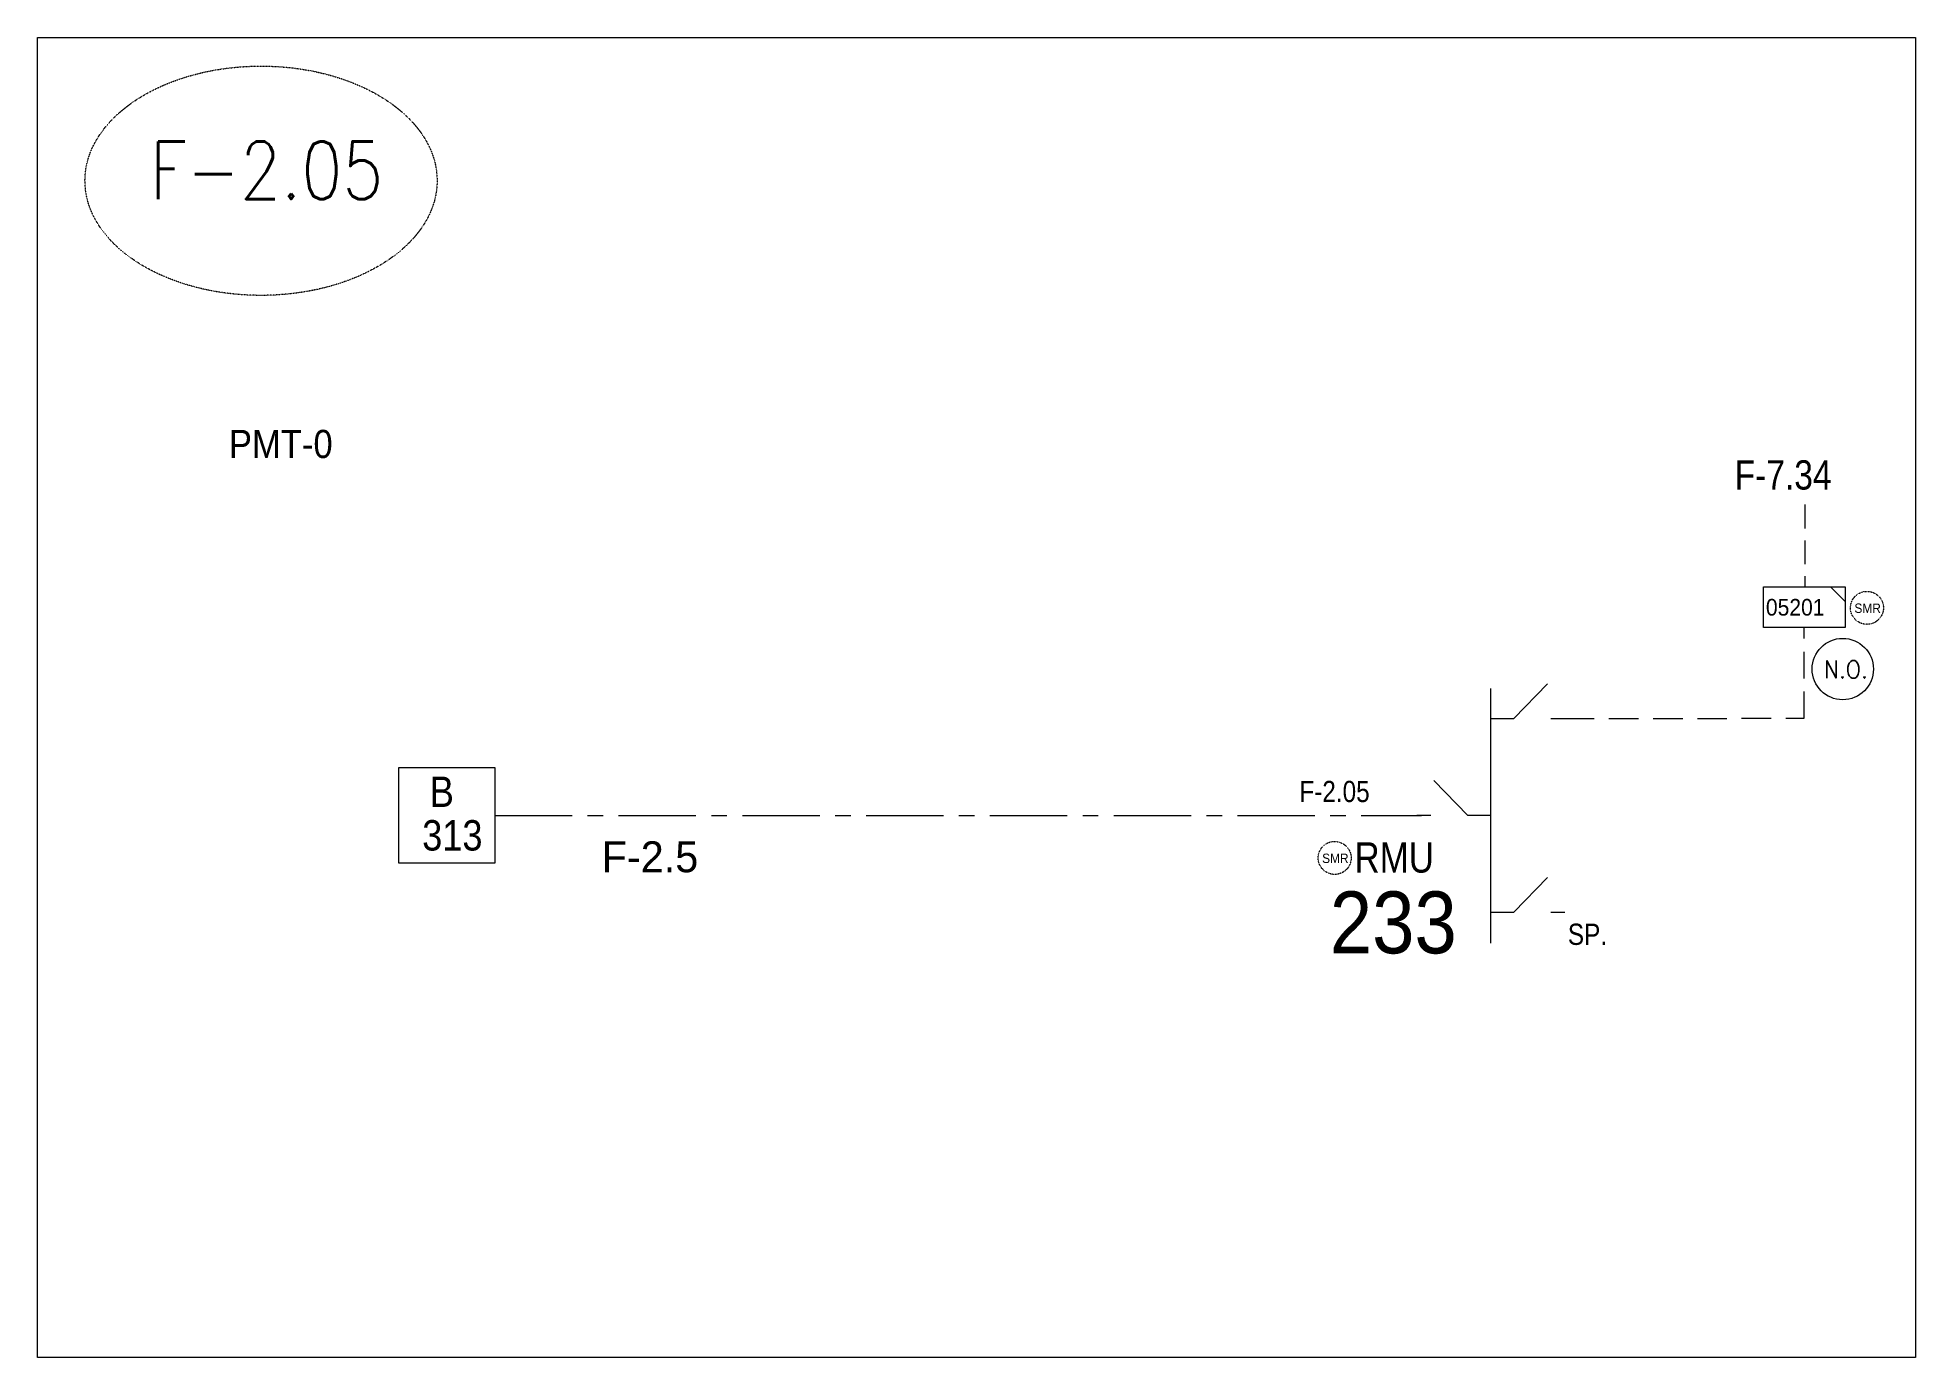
# Model space of a CAD drawing. Header units: metres. Extents: x 65984 to 144644, y -19036 to 23726.
# Drawn here: x 113699 to 114579, y 12424 to 13042 of the extents above; entities that cross this region are included whole.
import ezdxf
from ezdxf.enums import TextEntityAlignment as Align

# ---------------------------------------------------------------- set-up
doc = ezdxf.new("R2010")
doc.units = ezdxf.units.M
doc.header["$MEASUREMENT"] = 0
for name, pattern in [('( Center )', [2, 1.25, -0.25, 0.25, -0.25]), ('DGN Style 3', [0.013877, 0, -0.013877]), ('HIDDEN2', [2381.25, 1587.5, -793.75])]:
    doc.linetypes.add(name, pattern=pattern)
doc.layers.get('0').update_dxf_attribs({"color": 95, "lineweight": 40})
for name, color, linetype, lineweight in [('d_eos', 111, 'Continuous', 40), ('d_eos no', 121, 'Continuous', 40), ('d_switch', 95, 'Continuous', 40), ('d_tf no', 6, 'Continuous', 40), ('d_ug cable', 95, 'Continuous', 40), ('d_unit sub', 7, 'Continuous', 40), ('fedr no', 95, 'Continuous', 40), ('GRID STATION 01', 7, 'Continuous', 40), ('Level 37', 7, 'Continuous', 0), ('O H MAIN FEEDER', 4, 'Continuous', 100), ('SW N O', 114, 'Continuous', 30)]:
    doc.layers.add(name, color=color, linetype=linetype, lineweight=lineweight)
doc.styles.add('Style-Arial', font='arial.ttf')
doc.styles.add('Style-ENGINEERING', font='ENGINEERING.shx')
doc.styles.add('Style-msdefault', font='msdefault.shx')
doc.styles.add('Style-STANDARD', font='STANDARD.shx')

msp = doc.modelspace()

# ---------------------------------------------------------------- texts
at = {"layer": 'd_eos no', "color": 7, "linetype": 'Continuous', "lineweight": 13, "style": 'Style-Arial', "width": 0.88}
msp.add_text('PMT-0', height=13.183, dxfattribs=at).set_placement((113788.97, 12858.19), align=Align.TOP_LEFT)
at = {"layer": 'd_eos no', "color": 2, "linetype": 'Continuous', "lineweight": 13, "style": 'Style-Arial', "width": 0.88}
msp.add_text('233', height=29, dxfattribs=at).set_placement((114304.85, 12641.89), align=Align.TOP_LEFT)
at = {"layer": 'd_switch', "color": 55, "linetype": 'Continuous', "lineweight": 13, "ltscale": 1.219107, "style": 'Style-ENGINEERING', "width": 0.857143}
msp.add_text('F-7.34', height=13.714, dxfattribs=at).set_placement((114494.52, 12843.95), align=Align.TOP_LEFT)
at = {"layer": 'd_switch', "color": 121, "linetype": 'Continuous', "lineweight": 13, "style": 'Style-ENGINEERING', "width": 0.857143}
msp.add_text('F-2.05', height=9.947, dxfattribs=at).set_placement((114290.56, 12693.72), align=Align.TOP_LEFT)
at = {"layer": 'd_switch', "color": 2, "linetype": 'Continuous', "lineweight": 13, "style": 'Style-ENGINEERING', "width": 0.857143}
msp.add_text('SP.', height=9.947, dxfattribs=at).set_placement((114416.37, 12626.8), align=Align.TOP_LEFT)
at = {"layer": 'd_tf no', "color": 2, "linetype": 'Continuous', "lineweight": 13, "style": 'Style-msdefault', "width": 0.945946}
msp.add_text('05201', height=7.805, dxfattribs=at).set_placement((114509.18, 12778.98), align=Align.TOP_LEFT)
at = {"layer": 'd_tf no', "color": 1, "linetype": 'Continuous', "lineweight": 40, "style": 'Style-msdefault', "width": 0.945946}
for p in [(114550.65, 12776.83), (114301.23, 12659.63)]:
    msp.add_text('SMR', height=4.407, dxfattribs=at).set_placement(p, align=Align.TOP_LEFT)
at = {"layer": 'fedr no', "color": 6, "linetype": 'Continuous', "lineweight": 13, "style": 'Style-STANDARD', "width": 0.909091}
msp.add_text('F-2.05', height=27.016, dxfattribs=at).set_placement((113806.61, 12979.88), align=Align.MIDDLE_CENTER)
at = {"layer": 'GRID STATION 01', "color": 121, "linetype": 'Continuous', "lineweight": 13, "style": 'Style-msdefault', "width": 0.888889}
for s, height, p in [('B', 14.24, (113894.4, 12695.73)), ('313', 14.241, (113907.78, 12675.32))]:
    msp.add_text(s, height=height, rotation=359.99934, dxfattribs=at).set_placement(p, align=Align.TOP_RIGHT)
at = {"layer": 'GRID STATION 01', "color": 121, "linetype": 'Continuous', "lineweight": 13, "style": 'Style-msdefault'}
msp.add_text('F-2.5', height=14.5, dxfattribs=at).set_placement((114008.89, 12665.4), align=Align.TOP_RIGHT)
at = {"layer": 'Level 37', "color": 2, "linetype": 'Continuous', "lineweight": 13, "style": 'Style-msdefault', "width": 0.86}
msp.add_text('RMU', height=14.21, rotation=0.00037, dxfattribs=at).set_placement((114353.62, 12664.93), align=Align.TOP_RIGHT)

# ---------------------------------------------------------------- blocks, each defined once
blk = doc.blocks.new('*U893')
at = {"layer": 'SW N O', "color": 3, "lineweight": 13}
blk.add_circle((0, 0), 16.8, dxfattribs=at)
at = {"layer": 'SW N O', "color": 3, "lineweight": 13, "style": 'Style-STANDARD'}
blk.add_text('N.O.', height=9.6, dxfattribs=at).set_placement((1.7, -0.2), align=Align.MIDDLE_CENTER)
blk = doc.blocks.new('TF_8')
at = {"color": 0, "linetype": 'ByBlock', "lineweight": -2}
blk.add_line((6.3, 4.95), (9.9, 1.35), dxfattribs=at)
blk.add_3dface([(-10.1, 4.95), (9.9, 4.95), (9.9, -5.05), (-10.1, -5.05)], dxfattribs=at)

# ---------------------------------------------------------------- linework, layer by layer
at = {"layer": 'd_eos', "color": 2, "linetype": 'Continuous', "lineweight": 13, "ltscale": 1.594015}
for p, q in [((114380.25, 12617.74), (114380.24, 12737.05)), ((114391.06, 12722.92), (114406.86, 12739.2)), ((114380.25, 12722.91), (114391.06, 12722.91)), ((114408.36, 12722.92), (114414.93, 12722.92)), ((114369.44, 12677.55), (114353.64, 12693.83)), ((114352.14, 12677.54), (114345.57, 12677.54)), ((114380.25, 12677.54), (114369.44, 12677.54)), ((114391.07, 12632.18), (114406.87, 12648.45)), ((114380.26, 12632.17), (114391.07, 12632.17)), ((114408.37, 12632.17), (114414.94, 12632.17))]:
    msp.add_line(p, q, dxfattribs=at)
at = {"layer": 'd_ug cable', "color": 121, "linetype": 'HIDDEN2', "lineweight": 13, "ltscale": 0.007047}
msp.add_line((114527.47, 12823.17), (114527.47, 12784.68), dxfattribs=at)
at = {"layer": 'd_ug cable', "color": 121, "linetype": 'HIDDEN2', "lineweight": 13, "ltscale": 0.00783}
msp.add_line((114527.15, 12723.11), (114527.15, 12765.54), dxfattribs=at)
at = {"layer": 'd_ug cable', "color": 121, "linetype": 'HIDDEN2', "lineweight": 13, "ltscale": 0.0087}
msp.add_line((114414.93, 12722.92), (114527.15, 12723.07), dxfattribs=at)
at = {"layer": 'd_ug cable', "color": 121, "linetype": '( Center )', "lineweight": 13, "ltscale": 29}
msp.add_line((113913.56, 12677.54), (114347.85, 12677.54), dxfattribs=at)
at = {"layer": 'd_ug cable', "color": 2, "linetype": 'DGN Style 3', "lineweight": 13}
for centre in [(114556.53, 12774.8), (114307.11, 12657.6)]:
    msp.add_circle(centre, 7.73, dxfattribs=at)
at = {"layer": 'fedr no', "color": 82, "linetype": 'DGN Style 3', "lineweight": 13, "true_color": 0x1dc70e}
msp.add_ellipse((113804.02, 12974.94), major_axis=(82.5, 0), ratio=0.651175, dxfattribs=at)
at = {"layer": 'GRID STATION 01', "color": 121, "lineweight": 13, "ltscale": 0.379284, "flags": 128}
msp.add_lwpolyline([(113868.64, 12655.09), (113868.64, 12700), (113913.56, 12700), (113913.55, 12655.09)], close=True, dxfattribs=at)
at = {"layer": 'O H MAIN FEEDER', "color": 140, "linetype": 'Continuous', "lineweight": 13, "flags": 128}
msp.add_lwpolyline([(113699.3, 13042.04), (114579.25, 13042.04), (114579.25, 12423.54), (113699.3, 12423.54)], close=True, dxfattribs=at)

# ---------------------------------------------------------------- block references
at = {"layer": 'd_unit sub', "color": 2, "linetype": 'Continuous', "lineweight": 13, "xscale": 1.912820303527489, "yscale": 1.912820303527489, "zscale": 0.4884769020538311, "rotation": 359.9999999999999}
msp.add_blockref('TF_8', (114527.34, 12775.2), dxfattribs=at)
at = {"layer": 'SW N O', "color": 3, "lineweight": 13, "xscale": 0.8557014442724217, "yscale": 0.8557014442724217, "zscale": 0.8557014442724217}
msp.add_blockref('*U893', (114545.2, 12746.12), dxfattribs=at)

msp.set_redraw_order([(e.dxf.handle, doc.entitydb.next_handle()) for e in msp.query("TEXT MTEXT ATTDEF DIMENSION ARC_DIMENSION")])  # texts and dimensions are drawn at this point

doc.saveas('drawing.dxf')
